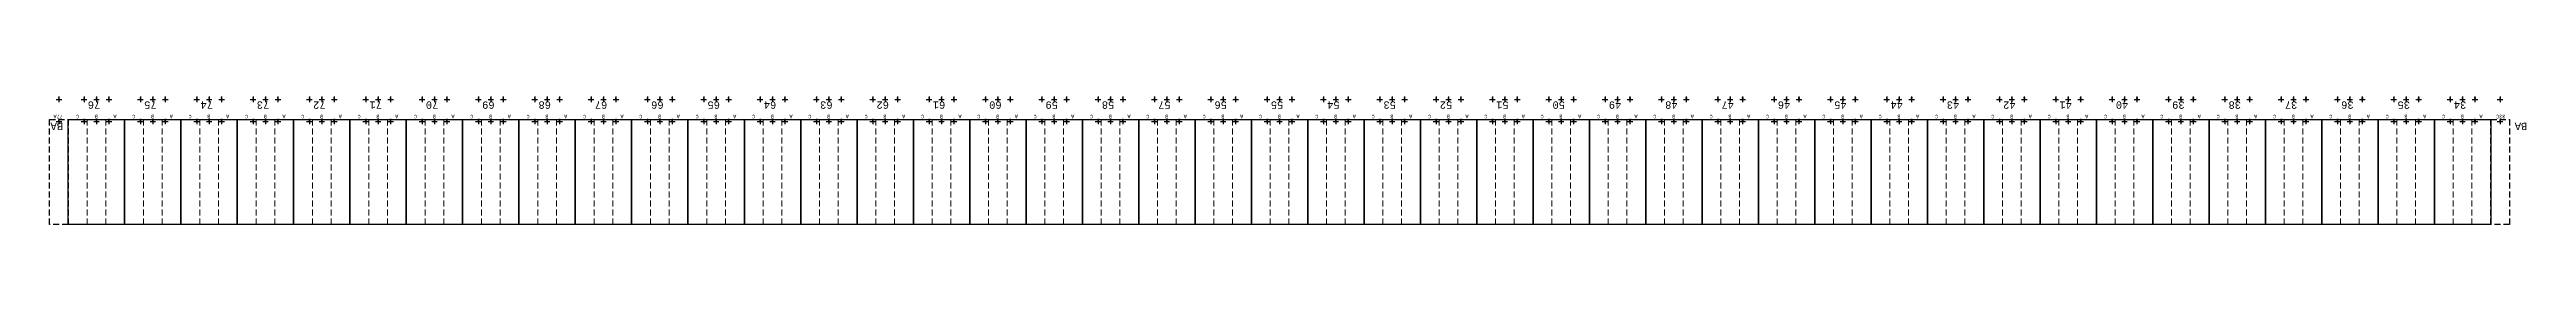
# Model space of a CAD drawing. Header units: millimetres. Extents: x 943 to 655635, y 611 to 177910.
# Drawn here: x 183823 to 317838, y 611 to 7550 of the extents above; entities that cross this region are included whole.
import ezdxf

# ---------------------------------------------------------------- set-up
doc = ezdxf.new("R2010")
doc.units = ezdxf.units.MM
doc.linetypes.add('DASHED', pattern=[0.75, 0.5, -0.25])
doc.layers.add('Bin location transponder', color=250, linetype='Continuous')
doc.layers.add('WF_numbers', color=6, linetype='Continuous')
for name, color, linetype, lineweight in [('WF buffer', 1, 'DASHED', 30), ('WF transponder', 3, 'Continuous', 30), ('WF_all_bays', 5, 'Continuous', 30), ('WF_sketch_stock_areas', 30, 'Continuous', 30)]:
    doc.layers.add(name, color=color, linetype=linetype, lineweight=lineweight)
doc.styles.add('WF_txt', font='consola.ttf')

# ---------------------------------------------------------------- blocks, each defined once
blk = doc.blocks.new('Bin location transponder')
at = {"layer": 'Bin location transponder', "color": 3, "lineweight": 30}
for p, q in [((-600, 0), (600, 0)), ((-150, 300), (150, 300)), ((0, 600), (0, -600))]:
    blk.add_line(p, q, dxfattribs=at)
blk = doc.blocks.new('WF 120x224in bay')
at = {"layer": 'WF_all_bays', "linetype": 'DASHED', "lineweight": 5, "ltscale": 650}
for p, q in [((1016, 5690), (1016, 0)), ((2032, 5690), (2032, 0))]:
    blk.add_line(p, q, dxfattribs=at)
at = {"layer": 'WF_all_bays'}
blk.add_lwpolyline([(0, 5690), (3048, 5690), (3048, 0), (0, 0)], close=True, dxfattribs=at)
at = {"layer": 'WF transponder', "xscale": 0.25, "yscale": 0.25, "zscale": 0.25, "rotation": 180.0000000062352}
for p in [(850, 100), (1524, 100), (2198, 100), (850, -1100), (1524, -1100), (2198, -1100)]:
    blk.add_blockref('Bin location transponder', p, dxfattribs=at)
at = {"layer": 'WF_numbers', "linetype": 'DASHED', "char_height": 200, "attachment_point": 1, "rotation": 0, "style": 'WF_txt'}
for s, insert in [('A', (439, -62, -723)), ('B', (1455, -62, -723)), ('C', (2471, -62, -723))]:
    blk.add_mtext_dynamic_manual_height_columns(s, width=423.53, gutter_width=2118, heights=[0], dxfattribs=dict(at, insert=insert))
blk = doc.blocks.new('WF 40x224in buffer')
at = {"layer": 'WF buffer', "ltscale": 650}
blk.add_lwpolyline([(0, 5690), (1016, 5690), (1016, 0), (0, 0)], close=True, dxfattribs=at)
at = {"layer": 'WF transponder', "xscale": 0.25, "yscale": 0.25, "zscale": 0.25, "rotation": 180.0000000062352}
for p in [(508, 100), (508, -1100)]:
    blk.add_blockref('Bin location transponder', p, dxfattribs=at)

msp = doc.modelspace()

# ---------------------------------------------------------------- block references
at = {"layer": 'WF_all_bays', "rotation": 179.9999999999968}
for p in [(187887, 6300, -362), (190935, 6300, -362), (193983, 6300, -362), (197031, 6300, -362), (200079, 6300, -362), (203127, 6300, -362), (206175, 6300, -362), (209223, 6300, -362), (212271, 6300, -362), (215319, 6300, -362), (218367, 6300, -362), (221415, 6300, -362), (224463, 6300, -362), (227511, 6300, -362), (230559, 6300, -362), (233607, 6300, -362), (236655, 6300, -362), (239703, 6300, -362), (242751, 6300, -362), (245799, 6300, -362), (248847, 6300, -362), (251895, 6300, -362), (254943, 6300, -362), (257991, 6300, -362), (261039, 6300, -362), (264087, 6300, -362), (267135, 6300, -362), (270183, 6300, -362), (273231, 6300, -362), (276279, 6300, -362), (279327, 6300, -362), (282375, 6300, -362), (285423, 6300, -362), (288471, 6300, -362), (291519, 6300, -362), (294567, 6300, -362), (297615, 6300, -362), (300663, 6300, -362), (303711, 6300, -362), (306759, 6300, -362), (309807, 6300, -362), (312855, 6300, -362), (315903, 6300, -362)]:
    msp.add_blockref('WF 120x224in bay', p, dxfattribs=at)
at = {"layer": 'WF_sketch_stock_areas'}
for p, rotation in [((184839, 6300, -362), 179.9999999964261), ((316919, 6300, -362), 180.0000000009003)]:
    msp.add_blockref('WF 40x224in buffer', p, dxfattribs=dict(at, rotation=rotation))

# ---------------------------------------------------------------- texts
at = {"layer": 'WF_numbers', "linetype": 'DASHED', "rotation": 180, "style": 'WF_txt'}
for s, insert, char_height, attachment_point in [('76', (186570, 6888, -362), 400, 1), ('75', (189618, 6888, -362), 400, 1), ('74', (192666, 6888, -362), 400, 1), ('73', (195714, 6888, -362), 400, 1), ('72', (198762, 6888, -362), 400, 1), ('71', (201810, 6888, -362), 400, 1), ('70', (204858, 6888, -362), 400, 1), ('69', (207906, 6888, -362), 400, 1), ('68', (210954, 6888, -362), 400, 1), ('67', (214002, 6888, -362), 400, 1), ('66', (217050, 6888, -362), 400, 1), ('65', (220098, 6888, -362), 400, 1), ('64', (223146, 6888, -362), 400, 1), ('63', (226194, 6888, -362), 400, 1), ('62', (229242, 6888, -362), 400, 1), ('61', (232290, 6888, -362), 400, 1), ('60', (235338, 6888, -362), 400, 1), ('59', (238386, 6888, -362), 400, 1), ('58', (241434, 6888, -362), 400, 1), ('57', (244482, 6888, -362), 400, 1), ('56', (247530, 6888, -362), 400, 1), ('55', (250578, 6888, -362), 400, 1), ('54', (253626, 6888, -362), 400, 1), ('53', (256674, 6888, -362), 400, 1), ('52', (259722, 6888, -362), 400, 1), ('51', (262770, 6888, -362), 400, 1), ('50', (265818, 6888, -362), 400, 1), ('49', (268866, 6888, -362), 400, 1), ('48', (271914, 6888, -362), 400, 1), ('47', (274962, 6888, -362), 400, 1), ('46', (278010, 6888, -362), 400, 1), ('45', (281058, 6888, -362), 400, 1), ('44', (284106, 6888, -362), 400, 1), ('43', (287154, 6888, -362), 400, 1), ('42', (290202, 6888, -362), 400, 1), ('41', (293250, 6888, -362), 400, 1), ('40', (296298, 6888, -362), 400, 1), ('39', (299346, 6888, -362), 400, 1), ('38', (302394, 6888, -362), 400, 1), ('37', (305442, 6888, -362), 400, 1), ('36', (308490, 6888, -362), 400, 1), ('35', (311538, 6888, -362), 400, 1), ('34', (314586, 6888, -362), 400, 1), ('BA', (184553, 5728, -162581), 400, 1), ('77A', (184544, 6363, -1085), 200, 1), ('33C', (316700, 6363, -1085), 200, 1), ('BA', (317205, 5728, -324801), 400, 3)]:
    msp.add_mtext_dynamic_manual_height_columns(s, width=423.53, gutter_width=2118, heights=[0], dxfattribs=dict(at, insert=insert, char_height=char_height, attachment_point=attachment_point))

doc.saveas('drawing.dxf')
